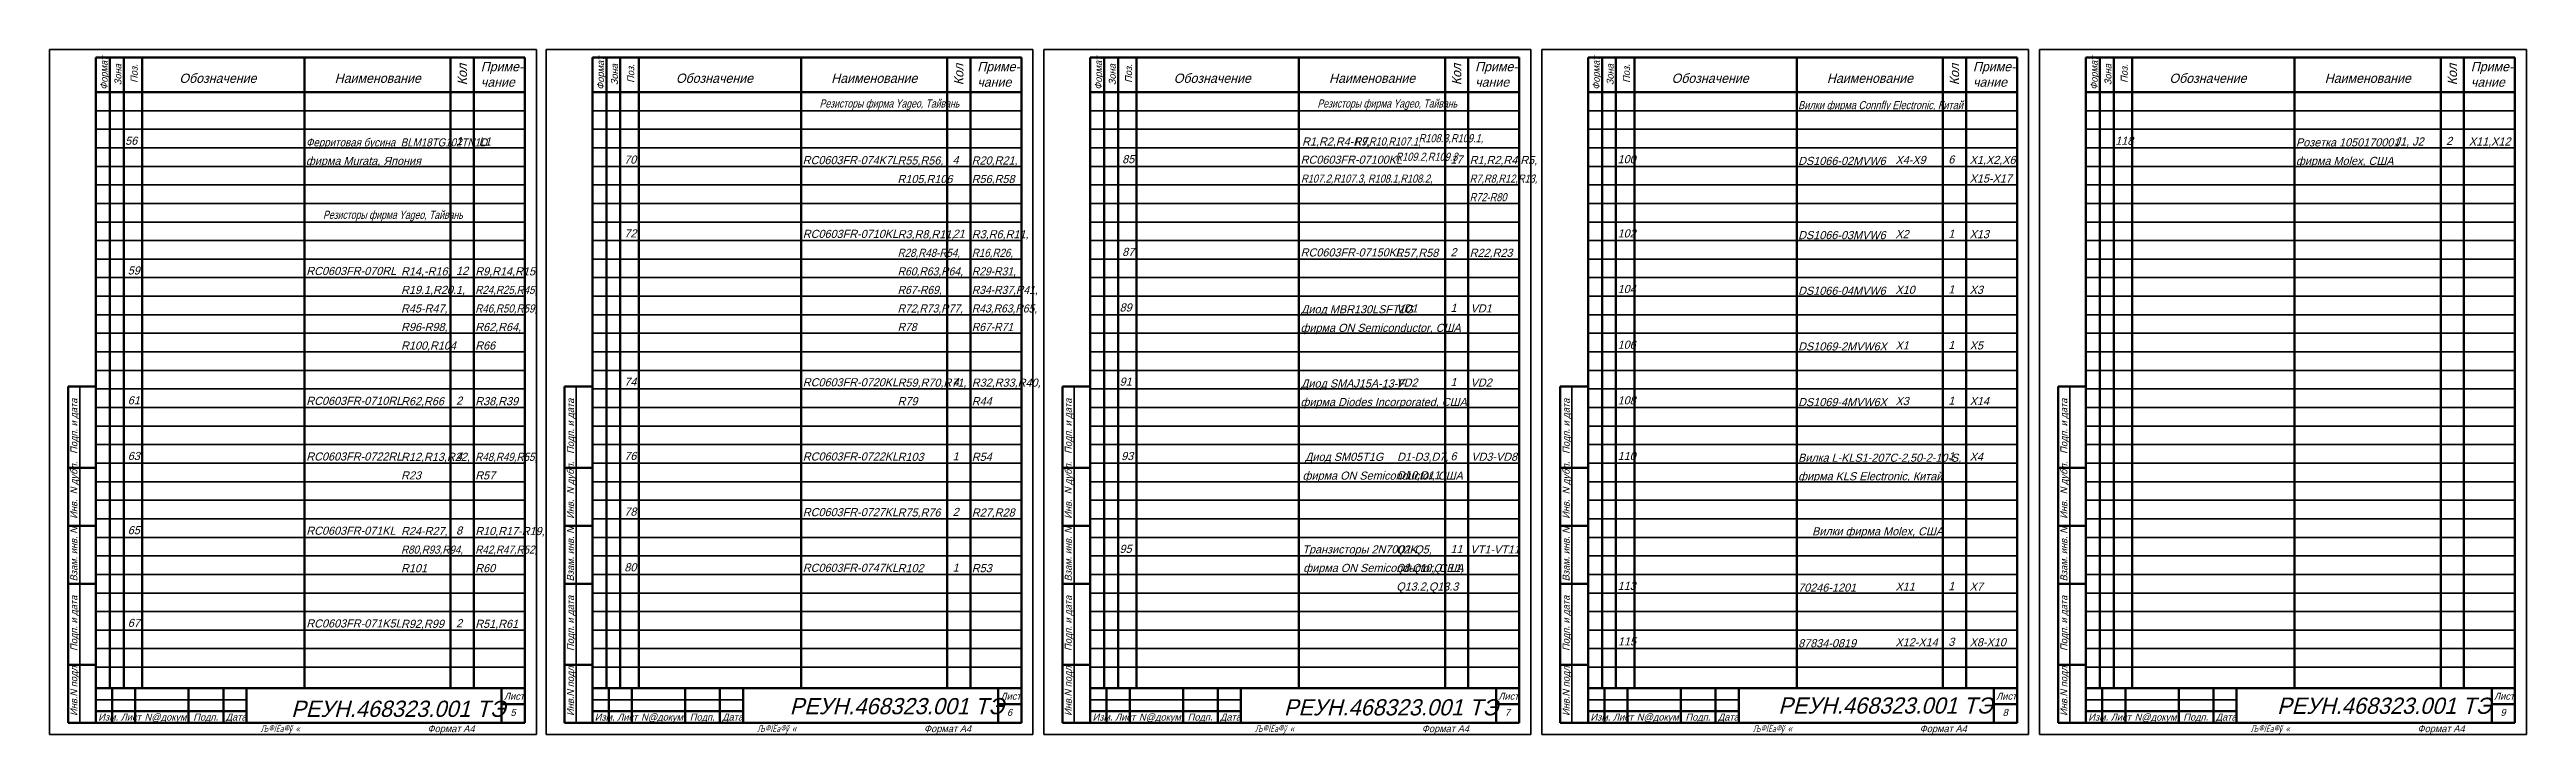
# Model space of a CAD drawing. Extents: x 23088 to 26685, y -1277 to -208.
# Drawn here: x 24585 to 25653, y -943 to -648 of the extents above; entities that cross this region are included whole.
import ezdxf

# ---------------------------------------------------------------- set-up
doc = ezdxf.new("R2010")
doc.units = 0
doc.header["$MEASUREMENT"] = 0
doc.layers.get('Defpoints').update_dxf_attribs({"color": 8, "linetype": 'CONTINUOUS'})
doc.layers.add('CONTUR', color=7, linetype='CONTINUOUS', lineweight=50)
doc.layers.add('DIM', color=1, linetype='CONTINUOUS', lineweight=35)
doc.layers.add('TEXT', color=1, linetype='CONTINUOUS')
doc.styles.add('ECKD', font='ec5cdwin.shx', dxfattribs={"oblique": 15})
doc.styles.add('ESKD', font='eskd', dxfattribs={"width": 0.9, "oblique": 15, "height": 4})

msp = doc.modelspace()

# ---------------------------------------------------------------- texts
at = {"layer": 'Defpoints', "style": 'ECKD', "oblique": 15}
for s, p in [('R55,R56,', (24950.746, -697.661)), ('R1,R2,R4-R7,', (25125.253, -689.477)), ('X4-X9', (25381.185, -697.427)), ('J1, J2', (25596.507, -689.483)), ('R105,R106', (24950.746, -705.661)), ('R3,R8,R11,', (24950.794, -729.477)), ('X2', (25381.185, -729.427)), ('R57,R58', (25165.518, -737.477)), ('R14,-R16,', (24736.633, -745.477)), ('R19.1,R20.1,', (24736.633, -753.477)), ('R45-R47,', (24736.633, -761.477)), ('VD1', (25165.914, -761.458)), ('X10', (25381.185, -753.427)), ('R96-R98,', (24736.633, -769.477)), ('R100,R104', (24736.633, -777.477)), ('X1', (25381.185, -777.427)), ('R59,R70,R71,', (24950.794, -793.477)), ('VD2', (25165.914, -793.458)), ('R62,R66', (24736.633, -801.477)), ('R79', (24950.794, -801.477)), ('X3', (25381.185, -801.427)), ('R12,R13,R22, ', (24736.633, -825.477)), ('R103', (24950.794, -825.477)), ('D1-D3,D7,', (25166.219, -825.435)), ('R23', (24736.633, -833.477)), ('D10,D11', (25166.184, -833.429)), ('R24-R27,', (24736.633, -857.477)), ('R75,R76', (24950.794, -849.477)), ('Q1-Q5,', (25165.853, -865.4)), ('R101', (24736.633, -873.477)), ('R102', (24950.794, -873.477)), ('Q13.2,Q13.3', (25165.853, -881.4)), ('X11', (25381.185, -881.427)), ('R92,R99', (24736.633, -897.477)), ('X12-X14', (25381.185, -905.427))]:
    msp.add_text(s, height=3.5, dxfattribs=at).set_placement(p)
for s, width, p in [('R9,R10,R107.1,', 0.85, (25147.883, -689.477)), ('R109.2,R109.3', 0.85, (25165.518, -696.057)), ('R108.3,R109.1,', 0.85, (25175.518, -688.057)), ('R107.2,R107.3,', 0.85, (25124.793, -705.477)), ('R108.1,R108.2,', 0.85, (25153.656, -705.477)), ('R28,R48-R54,', 0.9, (24950.794, -737.477)), ('R60,R63,R64, ', 0.95, (24950.794, -745.477)), ('R67-R69, ', 0.95, (24950.794, -753.477)), ('R72,R73,R77,', 0.95, (24950.794, -761.477)), ('R78', 0.95, (24950.794, -769.477)), ('R80,R93,R94,', 0.9, (24736.633, -865.477)), ('Q8-Q10,Q13.1,', 0.9, (25165.853, -873.4))]:
    msp.add_text(s, height=3.5, dxfattribs=dict(at, width=width)).set_placement(p)
at = {"layer": 'DIM', "style": 'ECKD', "oblique": 15}
for s, height, p in [('Формат', 3, (24610.003, -665.449)), ('Формат', 3, (24824.164, -665.449)), ('Формат', 3, (25038.889, -665.449)), ('Формат', 3, (25253.613, -665.449)), ('Формат', 3, (25468.337, -665.449)), ('Зона', 3, (24616.003, -663.449)), ('Поз.', 3, (24623.003, -662.449)), ('Кол', 4, (24765.003, -663.449)), ('Зона', 3, (24830.164, -663.449)), ('Поз.', 3, (24837.164, -662.449)), ('Кол', 4, (24979.164, -663.449)), ('Зона', 3, (25044.889, -663.449)), ('Поз.', 3, (25051.889, -662.449)), ('Кол', 4, (25193.889, -663.449)), ('Зона', 3, (25259.613, -663.449)), ('Поз.', 3, (25266.613, -662.449)), ('Кол', 4, (25408.613, -663.449)), ('Зона', 3, (25474.337, -663.449)), ('Поз.', 3, (25481.337, -662.449)), ('Кол', 4, (25623.337, -663.449)), ('Подп. и дата', 3, (24597.003, -822.449)), ('Подп. и дата', 3, (24811.164, -822.449)), ('Подп. и дата', 3, (25025.889, -822.449)), ('Подп. и дата', 3, (25240.613, -822.449)), ('Подп. и дата', 3, (25455.337, -822.449)), ('Инв.  N дубл.', 3, (24597.003, -850.449)), ('Инв.  N дубл.', 3, (24811.164, -850.449)), ('Инв.  N дубл.', 3, (25025.889, -850.449)), ('Инв.  N дубл.', 3, (25240.613, -850.449)), ('Инв.  N дубл.', 3, (25455.337, -850.449)), ('Взам. инв. N', 3, (24597.003, -877.449)), ('Взам. инв. N', 3, (24811.164, -877.449)), ('Взам. инв. N', 3, (25025.889, -877.449)), ('Взам. инв. N', 3, (25240.613, -877.449)), ('Взам. инв. N', 3, (25455.337, -877.449)), ('Подп. и дата', 3, (24597.003, -907.449)), ('Подп. и дата', 3, (24811.164, -907.449)), ('Подп. и дата', 3, (25025.889, -907.449)), ('Подп. и дата', 3, (25240.613, -907.449)), ('Подп. и дата', 3, (25455.337, -907.449)), ('Инв.N подл.', 3, (24597.003, -935.449)), ('Инв.N подл.', 3, (24811.164, -935.449)), ('Инв.N подл.', 3, (25025.889, -935.449)), ('Инв.N подл.', 3, (25240.613, -935.449)), ('Инв.N подл.', 3, (25455.337, -935.449))]:
    msp.add_text(s, height=height, rotation=90, dxfattribs=at).set_placement(p)
for s, height, p in [('Обозначение', 4, (24641.003, -662.449)), ('Наименование', 4, (24708.003, -662.449)), ('Приме-', 4, (24771.003, -657.449)), ('чание', 4, (24771.003, -664.115)), ('Обозначение', 4, (24855.164, -662.449)), ('Наименование', 4, (24922.164, -662.449)), ('Приме-', 4, (24985.164, -657.449)), ('чание', 4, (24985.164, -664.115)), ('Обозначение', 4, (25069.889, -662.449)), ('Наименование', 4, (25136.889, -662.449)), ('Приме-', 4, (25199.889, -657.449)), ('чание', 4, (25199.889, -664.115)), ('Обозначение', 4, (25284.613, -662.449)), ('Наименование', 4, (25351.613, -662.449)), ('Приме-', 4, (25414.613, -657.449)), ('чание', 4, (25414.613, -664.115)), ('Обозначение', 4, (25499.337, -662.449)), ('Наименование', 4, (25566.337, -662.449)), ('Приме-', 4, (25629.337, -657.449)), ('чание', 4, (25629.337, -664.115)), ('РЕУН.468323.001 ТЭ', 7, (24689.244, -935.879)), ('Лист', 3, (24781.003, -928.449)), ('РЕУН.468323.001 ТЭ', 7, (24904.247, -934.748)), ('Лист', 3, (24995.164, -928.449)), ('РЕУН.468323.001 ТЭ', 7, (25117.401, -935.249)), ('Лист', 3, (25209.889, -928.449)), ('РЕУН.468323.001 ТЭ', 7, (25330.656, -934.47)), ('Лист', 3, (25424.613, -928.449)), ('РЕУН.468323.001 ТЭ', 7, (25545.793, -934.58)), ('Лист', 3, (25639.337, -928.449)), ('Изм. Лист', 3, (24606.003, -937.449)), ('N@докум.', 3, (24626.003, -937.449)), ('Подп.', 3, (24647.003, -937.449)), ('Дата', 3, (24661.003, -937.449)), ('Формат A4', 3, (24748.003, -942.449)), ('Изм. Лист', 3, (24820.164, -937.449)), ('N@докум.', 3, (24840.164, -937.449)), ('Подп.', 3, (24861.164, -937.449)), ('Дата', 3, (24875.164, -937.449)), ('Формат A4', 3, (24962.164, -942.449)), ('Изм. Лист', 3, (25034.889, -937.449)), ('N@докум.', 3, (25054.889, -937.449)), ('Подп.', 3, (25075.889, -937.449)), ('Дата', 3, (25089.889, -937.449)), ('Формат A4', 3, (25176.889, -942.449)), ('Изм. Лист', 3, (25249.613, -937.449)), ('N@докум.', 3, (25269.613, -937.449)), ('Подп.', 3, (25290.613, -937.449)), ('Дата', 3, (25304.613, -937.449)), ('Формат A4', 3, (25391.613, -942.449)), ('Изм. Лист', 3, (25464.337, -937.449)), ('N@докум.', 3, (25484.337, -937.449)), ('Подп.', 3, (25505.337, -937.449)), ('Дата', 3, (25519.337, -937.449)), ('Формат A4', 3, (25606.337, -942.449))]:
    msp.add_text(s, height=height, dxfattribs=at).set_placement(p)
at = {"layer": 'DIM', "style": 'ESKD', "oblique": 15, "width": 0.8}
for p in [(24676.035, -942.449), (24890.196, -942.449), (25104.92, -942.449), (25319.644, -942.449), (25534.349, -942.449)]:
    msp.add_text('Љ®ЇЁа®ў\xa0«', height=3, dxfattribs=at).set_placement(p)
at = {"layer": 'TEXT', "style": 'ECKD', "oblique": 15}
for s, width, p in [('Резисторы фирма Yageo, Тайвань', 0.8, (24917.125, -673.091)), ('Резисторы фирма Yageo, Тайвань', 0.8, (25131.849, -673.091)), ('Вилки фирма Connfly Electronic, Китай', 0.85, (25339.195, -673.799)), ('Ферритовая бусина  BLM18TG102TN1D', 0.9, (24695.595, -689.857)), ('R7,R8,R12,R13,', 0.85, (25197.518, -705.477)), ('R72-R80', 0.85, (25197.518, -713.477)), ('Резисторы фирма Yageo, Тайвань', 0.8, (24702.964, -721.091)), ('R16,R26,', 0.9, (24982.794, -737.477)), ('R29-R31,', 0.95, (24982.794, -745.477)), ('R24,R25,R45,', 0.9, (24768.633, -753.477)), ('R46,R50,R59,', 0.9, (24768.633, -761.477)), ('R34-R37,R41, ', 0.95, (24982.794, -753.477)), ('R43,R63,R65,', 0.95, (24982.794, -761.477)), ('R67-R71', 0.95, (24982.794, -769.477)), ('R48,R49,R55, ', 0.9, (24768.633, -825.477)), ('R42,R47,R52,', 0.9, (24768.633, -865.477))]:
    msp.add_text(s, height=3.5, dxfattribs=dict(at, width=width)).set_placement(p)
for s, height, p in [('56', 3.5, (24617.626, -689.153)), ('фирма Murata, Япония', 3.5, (24695.595, -697.857)), ('1', 3.5, (24760.361, -689.238)), ('L1', 3.5, (24770.173, -689.483)), ('70', 3.5, (24832.875, -697.277)), ('RC0603FR-074K7L', 3.5, (24909.86, -697.506)), ('4', 3.5, (24974.474, -697.422)), ('R20,R21,', 3.5, (24982.746, -697.661)), ('85', 3.5, (25047.647, -697.093)), ('RC0603FR-07100KL', 3.5, (25124.632, -697.322)), ('17', 3.5, (25189.246, -697.238)), ('R1,R2,R4,R5,', 3.5, (25197.518, -697.477)), ('100', 3.5, (25261.343, -697.103)), ('DS1066-02MVW6', 3.5, (25339.204, -697.857)), ('6', 3.5, (25403.97, -697.238)), ('X1,X2,Х6,', 3.5, (25413.185, -697.427)), ('118', 3.5, (25475.959, -689.153)), ('фирма Molex, США', 3.5, (25553.928, -697.857)), ('Розетка 1050170001', 3.5, (25553.928, -689.857)), ('2', 3.5, (25618.694, -689.238)), ('Х11,Х12', 3.5, (25628.507, -689.483)), ('R56,R58', 3.5, (24982.746, -705.661)), ('X15-Х17', 3.5, (25413.185, -705.427)), ('72', 3.5, (24832.923, -729.093)), ('RC0603FR-0710KL', 3.5, (24909.908, -729.322)), ('21', 3.5, (24974.522, -729.238)), ('R3,R6,R11,', 3.5, (24982.794, -729.477)), ('102', 3.5, (25261.343, -729.103)), ('DS1066-03MVW6', 3.5, (25339.204, -729.857)), ('1', 3.5, (25403.97, -729.238)), ('X13', 3.5, (25413.185, -729.427)), ('87', 3.5, (25047.647, -737.093)), ('RC0603FR-07150KL', 3.5, (25124.632, -737.322)), ('2', 3.5, (25189.246, -737.238)), ('R22,R23', 3.5, (25197.518, -737.477)), ('59', 3.5, (24618.762, -745.093)), ('RC0603FR-070RL', 3.5, (24695.747, -745.322)), ('12', 3.5, (24760.361, -745.238)), ('R9,R14,R15,', 3.5, (24768.633, -745.477)), ('89', 3.5, (25046.533, -761.045)), ('Диод MBR130LSFT1G', 3.5, (25124.808, -761.832)), ('1', 3.5, (25189.246, -761.238)), ('VD1', 3.5, (25197.914, -761.458)), ('104', 3.5, (25261.343, -753.103)), ('DS1066-04MVW6', 3.5, (25339.204, -753.857)), ('1', 3.5, (25403.97, -753.238)), ('X3', 3.5, (25413.185, -753.427)), ('R62,R64,', 3.5, (24768.633, -769.477)), ('фирма ON Semiconductor, США', 3.5, (25124.571, -769.835)), ('R66', 3.5, (24768.633, -777.477)), ('106', 3.5, (25261.343, -777.103)), ('DS1069-2MVW6X', 3.5, (25339.204, -777.857)), ('1', 3.5, (25403.97, -777.238)), ('X5', 3.5, (25413.185, -777.427)), ('74', 3.5, (24832.923, -793.093)), ('RC0603FR-0720KL', 3.5, (24909.908, -793.322)), ('4', 3.5, (24974.522, -793.238)), ('R32,R33,R40,', 3.5, (24982.794, -793.477)), ('91', 3.5, (25046.533, -793.045)), ('Диод SMAJ15A-13-F', 3.5, (25124.808, -793.832)), ('1', 3.5, (25189.246, -793.238)), ('VD2', 3.5, (25197.914, -793.458)), ('61', 3.5, (24618.762, -801.093)), ('RC0603FR-0710RL', 3.5, (24695.747, -801.322)), ('2', 3.5, (24760.361, -801.238)), ('R38,R39', 3.5, (24768.633, -801.477)), ('R44', 3.5, (24982.794, -801.477)), ('фирма Diodes Incorporated, США', 3.5, (25124.571, -801.835)), ('108', 3.5, (25261.343, -801.103)), ('DS1069-4MVW6Х', 3.5, (25339.204, -801.857)), ('1', 3.5, (25403.97, -801.238)), ('X14', 3.5, (25413.185, -801.427)), ('63', 3.5, (24618.762, -825.093)), ('RC0603FR-0722RL', 3.5, (24695.747, -825.322)), ('4', 3.5, (24760.361, -825.238)), ('76', 3.5, (24832.923, -825.093)), ('RC0603FR-0722KL', 3.5, (24909.908, -825.322)), ('1', 3.5, (24974.522, -825.238)), ('R54', 3.5, (24982.794, -825.477)), ('93', 3.5, (25047.221, -825.124)), ('Диод SM05T1G', 3.5, (25126.525, -825.465)), ('6', 3.5, (25189.246, -825.238)), ('VD3-VD8', 3.5, (25198.219, -825.435)), ('110', 3.5, (25261.343, -825.103)), ('Вилка L-KLS1-207C-2,50-2-10-S,', 3.5, (25339.204, -825.857)), ('1', 3.5, (25403.97, -825.238)), ('X4', 3.5, (25413.185, -825.427)), ('R57', 3.5, (24768.633, -833.477)), ('фирма ON Semiconductor, США', 3.5, (25125.457, -833.578)), ('фирма KLS Electronic, Китай', 3.5, (25339.204, -833.857)), ('65', 3.5, (24618.762, -857.093)), ('RC0603FR-071KL', 3.5, (24695.747, -857.322)), ('8', 3.5, (24760.361, -857.238)), ('R10,R17-R19,', 3.5, (24768.633, -857.477)), ('78', 3.5, (24832.923, -849.093)), ('RC0603FR-0727KL', 3.5, (24909.908, -849.322)), ('2', 3.5, (24974.522, -849.238)), ('R27,R28', 3.5, (24982.794, -849.477)), ('Вилки фирма Molex, США', 3.5, (25345.222, -857.602)), ('95', 3.5, (25046.511, -865.153)), ('Транзисторы 2N7002K', 3.5, (25125.395, -865.381)), ('11', 3.5, (25189.246, -865.238)), ('VT1-VT11', 3.5, (25197.853, -865.4)), ('R60', 3.5, (24768.633, -873.477)), ('80', 3.5, (24832.923, -873.093)), ('RC0603FR-0747KL', 3.5, (24909.908, -873.322)), ('1', 3.5, (24974.522, -873.238)), ('R53', 3.5, (24982.794, -873.477)), ('фирма ON Semiconductor, США', 3.5, (25125.758, -873.386)), ('113', 3.5, (25261.343, -881.103)), ('70246-1201', 3.5, (25339.204, -881.857)), ('1', 3.5, (25403.97, -881.238)), ('X7', 3.5, (25413.185, -881.427)), ('67', 3.5, (24618.762, -897.093)), ('RC0603FR-071K5L', 3.5, (24695.747, -897.322)), ('2', 3.5, (24760.361, -897.238)), ('R51,R61', 3.5, (24768.633, -897.477)), ('115', 3.5, (25261.457, -905.054)), ('87834-0819', 3.5, (25339.204, -905.857)), ('3', 3.5, (25403.97, -905.238)), ('X8-X10', 3.5, (25413.185, -905.427)), ('5', 3, (24783.803, -935.449)), ('6', 3, (24997.964, -935.449)), ('7', 3, (25212.689, -935.449)), ('8', 3, (25427.413, -935.449)), ('9', 3, (25642.137, -935.449))]:
    msp.add_text(s, height=height, dxfattribs=at).set_placement(p)

# ---------------------------------------------------------------- linework, layer by layer
at = {"layer": 'CONTUR'}
for p, q in [((24605.003, -938.449), (24605.003, -651.449)), ((24605.003, -651.449), (24790.003, -651.449)), ((24611.003, -651.449), (24611.003, -923.449)), ((24617.003, -651.449), (24617.003, -923.449)), ((24625.003, -651.449), (24625.003, -923.449)), ((24695.003, -651.449), (24695.003, -923.449)), ((24758.003, -651.449), (24758.003, -923.449)), ((24768.003, -651.449), (24768.003, -923.449)), ((24790.003, -651.449), (24790.003, -938.449)), ((24819.164, -938.449), (24819.164, -651.449)), ((24819.164, -651.449), (25004.164, -651.449)), ((24825.164, -651.449), (24825.164, -923.449)), ((24831.164, -651.449), (24831.164, -923.449)), ((24839.164, -651.449), (24839.164, -923.449)), ((24909.164, -651.449), (24909.164, -923.449)), ((24972.164, -651.449), (24972.164, -923.449)), ((24982.164, -651.449), (24982.164, -923.449)), ((25004.164, -651.449), (25004.164, -938.449)), ((25033.889, -938.449), (25033.889, -651.449)), ((25033.889, -651.449), (25218.889, -651.449)), ((25039.889, -651.449), (25039.889, -923.449)), ((25045.889, -651.449), (25045.889, -923.449)), ((25053.889, -651.449), (25053.889, -923.449)), ((25123.889, -651.449), (25123.889, -923.449)), ((25186.889, -651.449), (25186.889, -923.449)), ((25196.889, -651.449), (25196.889, -923.449)), ((25218.889, -651.449), (25218.889, -938.449)), ((25248.613, -938.449), (25248.613, -651.449)), ((25248.613, -651.449), (25433.613, -651.449)), ((25254.613, -651.449), (25254.613, -923.449)), ((25260.613, -651.449), (25260.613, -923.449)), ((25268.613, -651.449), (25268.613, -923.449)), ((25338.613, -651.449), (25338.613, -923.449)), ((25401.613, -651.449), (25401.613, -923.449)), ((25411.613, -651.449), (25411.613, -923.449)), ((25433.613, -651.449), (25433.613, -938.449)), ((25463.337, -938.449), (25463.337, -651.449)), ((25463.337, -651.449), (25648.337, -651.449)), ((25469.337, -651.449), (25469.337, -923.449)), ((25475.337, -651.449), (25475.337, -923.449)), ((25483.337, -651.449), (25483.337, -923.449)), ((25553.337, -651.449), (25553.337, -923.449)), ((25616.337, -651.449), (25616.337, -923.449)), ((25626.337, -651.449), (25626.337, -923.449)), ((25648.337, -651.449), (25648.337, -938.449)), ((24605.003, -666.449), (24790.003, -666.449)), ((24819.164, -666.449), (25004.164, -666.449)), ((25033.889, -666.449), (25218.889, -666.449)), ((25248.613, -666.449), (25433.613, -666.449)), ((25463.337, -666.449), (25648.337, -666.449)), ((24593.003, -828.449), (24593.003, -793.449)), ((24593.003, -793.449), (24605.003, -793.449)), ((24807.164, -828.449), (24807.164, -793.449)), ((24807.164, -793.449), (24819.164, -793.449)), ((25021.889, -828.449), (25021.889, -793.449)), ((25021.889, -793.449), (25033.889, -793.449)), ((25236.613, -828.449), (25236.613, -793.449)), ((25236.613, -793.449), (25248.613, -793.449)), ((25451.337, -828.449), (25451.337, -793.449)), ((25451.337, -793.449), (25463.337, -793.449)), ((24593.003, -828.449), (24605.003, -828.449)), ((24605.003, -828.449), (24593.003, -828.449)), ((24593.003, -853.449), (24593.003, -828.449)), ((24807.164, -828.449), (24819.164, -828.449)), ((24819.164, -828.449), (24807.164, -828.449)), ((24807.164, -853.449), (24807.164, -828.449)), ((25021.889, -828.449), (25033.889, -828.449)), ((25033.889, -828.449), (25021.889, -828.449)), ((25021.889, -853.449), (25021.889, -828.449)), ((25236.613, -828.449), (25248.613, -828.449)), ((25248.613, -828.449), (25236.613, -828.449)), ((25236.613, -853.449), (25236.613, -828.449)), ((25451.337, -828.449), (25463.337, -828.449)), ((25463.337, -828.449), (25451.337, -828.449)), ((25451.337, -853.449), (25451.337, -828.449)), ((24593.003, -878.449), (24593.003, -853.449)), ((24593.003, -853.449), (24605.003, -853.449)), ((24605.003, -853.449), (24593.003, -853.449)), ((24807.164, -878.449), (24807.164, -853.449)), ((24807.164, -853.449), (24819.164, -853.449)), ((24819.164, -853.449), (24807.164, -853.449)), ((25021.889, -878.449), (25021.889, -853.449)), ((25021.889, -853.449), (25033.889, -853.449)), ((25033.889, -853.449), (25021.889, -853.449)), ((25236.613, -878.449), (25236.613, -853.449)), ((25236.613, -853.449), (25248.613, -853.449)), ((25248.613, -853.449), (25236.613, -853.449)), ((25451.337, -878.449), (25451.337, -853.449)), ((25451.337, -853.449), (25463.337, -853.449)), ((25463.337, -853.449), (25451.337, -853.449)), ((24593.003, -913.449), (24593.003, -878.449)), ((24593.003, -878.449), (24605.003, -878.449)), ((24605.003, -878.449), (24593.003, -878.449)), ((24807.164, -913.449), (24807.164, -878.449)), ((24807.164, -878.449), (24819.164, -878.449)), ((24819.164, -878.449), (24807.164, -878.449)), ((25021.889, -913.449), (25021.889, -878.449)), ((25021.889, -878.449), (25033.889, -878.449)), ((25033.889, -878.449), (25021.889, -878.449)), ((25236.613, -913.449), (25236.613, -878.449)), ((25236.613, -878.449), (25248.613, -878.449)), ((25248.613, -878.449), (25236.613, -878.449)), ((25451.337, -913.449), (25451.337, -878.449)), ((25451.337, -878.449), (25463.337, -878.449)), ((25463.337, -878.449), (25451.337, -878.449)), ((24593.003, -938.449), (24593.003, -913.449)), ((24593.003, -913.449), (24605.003, -913.449)), ((24605.003, -913.449), (24593.003, -913.449)), ((24807.164, -938.449), (24807.164, -913.449)), ((24807.164, -913.449), (24819.164, -913.449)), ((24819.164, -913.449), (24807.164, -913.449)), ((25021.889, -938.449), (25021.889, -913.449)), ((25021.889, -913.449), (25033.889, -913.449)), ((25033.889, -913.449), (25021.889, -913.449)), ((25236.613, -938.449), (25236.613, -913.449)), ((25236.613, -913.449), (25248.613, -913.449)), ((25248.613, -913.449), (25236.613, -913.449)), ((25451.337, -938.449), (25451.337, -913.449)), ((25451.337, -913.449), (25463.337, -913.449)), ((25463.337, -913.449), (25451.337, -913.449)), ((24605.003, -923.449), (24790.003, -923.449)), ((24612.003, -923.449), (24612.003, -938.449)), ((24622.003, -923.449), (24622.003, -938.449)), ((24645.003, -923.449), (24645.003, -938.449)), ((24660.003, -923.449), (24660.003, -938.449)), ((24670.003, -923.449), (24670.003, -938.449)), ((24780.003, -923.449), (24780.003, -938.449)), ((24819.164, -923.449), (25004.164, -923.449)), ((24826.164, -923.449), (24826.164, -938.449)), ((24836.164, -923.449), (24836.164, -938.449)), ((24859.164, -923.449), (24859.164, -938.449)), ((24874.164, -923.449), (24874.164, -938.449)), ((24884.164, -923.449), (24884.164, -938.449)), ((24994.164, -923.449), (24994.164, -938.449)), ((25033.889, -923.449), (25218.889, -923.449)), ((25040.889, -923.449), (25040.889, -938.449)), ((25050.889, -923.449), (25050.889, -938.449)), ((25073.889, -923.449), (25073.889, -938.449)), ((25088.889, -923.449), (25088.889, -938.449)), ((25098.889, -923.449), (25098.889, -938.449)), ((25208.889, -923.449), (25208.889, -938.449)), ((25248.613, -923.449), (25433.613, -923.449)), ((25255.613, -923.449), (25255.613, -938.449)), ((25265.613, -923.449), (25265.613, -938.449)), ((25288.613, -923.449), (25288.613, -938.449)), ((25303.613, -923.449), (25303.613, -938.449)), ((25313.613, -923.449), (25313.613, -938.449)), ((25423.613, -923.449), (25423.613, -938.449)), ((25463.337, -923.449), (25648.337, -923.449)), ((25470.337, -923.449), (25470.337, -938.449)), ((25480.337, -923.449), (25480.337, -938.449)), ((25503.337, -923.449), (25503.337, -938.449)), ((25518.337, -923.449), (25518.337, -938.449)), ((25528.337, -923.449), (25528.337, -938.449)), ((25638.337, -923.449), (25638.337, -938.449)), ((24605.003, -938.449), (24593.003, -938.449)), ((24605.003, -933.449), (24670.003, -933.449)), ((24790.003, -938.449), (24605.003, -938.449)), ((24780.003, -930.449), (24790.003, -930.449)), ((24819.164, -938.449), (24807.164, -938.449)), ((24819.164, -933.449), (24884.164, -933.449)), ((25004.164, -938.449), (24819.164, -938.449)), ((24994.164, -930.449), (25004.164, -930.449)), ((25033.889, -938.449), (25021.889, -938.449)), ((25033.889, -933.449), (25098.889, -933.449)), ((25218.889, -938.449), (25033.889, -938.449)), ((25208.889, -930.449), (25218.889, -930.449)), ((25248.613, -938.449), (25236.613, -938.449)), ((25248.613, -933.449), (25313.613, -933.449)), ((25433.613, -938.449), (25248.613, -938.449)), ((25423.613, -930.449), (25433.613, -930.449)), ((25463.337, -938.449), (25451.337, -938.449)), ((25463.337, -933.449), (25528.337, -933.449)), ((25648.337, -938.449), (25463.337, -938.449)), ((25638.337, -930.449), (25648.337, -930.449))]:
    msp.add_line(p, q, dxfattribs=at)
at = {"layer": 'DIM'}
for p, q in [((24585.003, -943.449), (24585.003, -648.075)), ((24585.003, -648.075), (24795.003, -648.075)), ((24795.003, -648.075), (24795.003, -943.449)), ((24799.164, -943.449), (24799.164, -648.075)), ((24799.164, -648.075), (25009.164, -648.075)), ((25009.164, -648.075), (25009.164, -943.449)), ((25013.889, -943.449), (25013.889, -648.075)), ((25013.889, -648.075), (25223.889, -648.075)), ((25223.889, -648.075), (25223.889, -943.449)), ((25228.613, -943.449), (25228.613, -648.075)), ((25228.613, -648.075), (25438.613, -648.075)), ((25438.613, -648.075), (25438.613, -943.449)), ((25443.337, -943.449), (25443.337, -648.075)), ((25443.337, -648.075), (25653.337, -648.075)), ((25653.317, -648.075), (25653.317, -943.449)), ((24605.003, -674.449), (24790.003, -674.449)), ((24605.003, -682.449), (24790.003, -682.449)), ((24819.164, -674.449), (25004.164, -674.449)), ((24819.164, -682.449), (25004.164, -682.449)), ((25033.889, -674.449), (25218.889, -674.449)), ((25033.889, -682.449), (25218.889, -682.449)), ((25248.613, -674.449), (25433.613, -674.449)), ((25248.613, -682.449), (25433.613, -682.449)), ((25463.337, -674.449), (25648.337, -674.449)), ((25463.337, -682.449), (25648.337, -682.449)), ((24605.003, -690.449), (24790.003, -690.449)), ((24819.164, -690.449), (25004.164, -690.449)), ((25033.889, -690.449), (25218.889, -690.449)), ((25248.613, -690.449), (25433.613, -690.449)), ((25463.337, -690.449), (25648.337, -690.449)), ((24605.003, -698.449), (24790.003, -698.449)), ((24819.164, -698.449), (25004.164, -698.449)), ((25033.889, -698.449), (25218.889, -698.449)), ((25248.613, -698.449), (25433.613, -698.449)), ((25463.337, -698.449), (25648.337, -698.449)), ((24605.003, -706.449), (24790.003, -706.449)), ((24605.003, -714.449), (24790.003, -714.449)), ((24819.164, -706.449), (25004.164, -706.449)), ((24819.164, -714.449), (25004.164, -714.449)), ((25033.889, -706.449), (25218.889, -706.449)), ((25033.889, -714.449), (25218.889, -714.449)), ((25248.613, -706.449), (25433.613, -706.449)), ((25248.613, -714.449), (25433.613, -714.449)), ((25463.337, -706.449), (25648.337, -706.449)), ((25463.337, -714.449), (25648.337, -714.449)), ((24605.003, -722.449), (24790.003, -722.449)), ((24819.164, -722.449), (25004.164, -722.449)), ((25033.889, -722.449), (25218.889, -722.449)), ((25248.613, -722.449), (25433.613, -722.449)), ((25463.337, -722.449), (25648.337, -722.449)), ((24605.003, -730.449), (24790.003, -730.449)), ((24819.164, -730.449), (25004.164, -730.449)), ((25033.889, -730.449), (25218.889, -730.449)), ((25248.613, -730.449), (25433.613, -730.449)), ((25463.337, -730.449), (25648.337, -730.449)), ((24605.003, -738.449), (24790.003, -738.449)), ((24605.003, -746.449), (24790.003, -746.449)), ((24819.164, -738.449), (25004.164, -738.449)), ((24819.164, -746.449), (25004.164, -746.449)), ((25033.889, -738.449), (25218.889, -738.449)), ((25033.889, -746.449), (25218.889, -746.449)), ((25248.613, -738.449), (25433.613, -738.449)), ((25248.613, -746.449), (25433.613, -746.449)), ((25463.337, -738.449), (25648.337, -738.449)), ((25463.337, -746.449), (25648.337, -746.449)), ((24605.003, -754.449), (24790.003, -754.449)), ((24819.164, -754.449), (25004.164, -754.449)), ((25033.889, -754.449), (25218.889, -754.449)), ((25248.613, -754.449), (25433.613, -754.449)), ((25463.337, -754.449), (25648.337, -754.449)), ((24605.003, -762.449), (24790.003, -762.449)), ((24819.164, -762.449), (25004.164, -762.449)), ((25033.889, -762.449), (25218.889, -762.449)), ((25248.613, -762.449), (25433.613, -762.449)), ((25463.337, -762.449), (25648.337, -762.449)), ((24605.003, -770.449), (24790.003, -770.449)), ((24605.003, -778.449), (24790.003, -778.449)), ((24819.164, -770.449), (25004.164, -770.449)), ((24819.164, -778.449), (25004.164, -778.449)), ((25033.889, -770.449), (25218.889, -770.449)), ((25033.889, -778.449), (25218.889, -778.449)), ((25248.613, -770.449), (25433.613, -770.449)), ((25248.613, -778.449), (25433.613, -778.449)), ((25463.337, -770.449), (25648.337, -770.449)), ((25463.337, -778.449), (25648.337, -778.449)), ((24605.003, -786.449), (24790.003, -786.449)), ((24819.164, -786.449), (25004.164, -786.449)), ((25033.889, -786.449), (25218.889, -786.449)), ((25248.613, -786.449), (25433.613, -786.449)), ((25463.337, -786.449), (25648.337, -786.449)), ((24598.003, -793.449), (24598.003, -938.449)), ((24605.003, -794.449), (24790.003, -794.449)), ((24812.164, -793.449), (24812.164, -938.449)), ((24819.164, -794.449), (25004.164, -794.449)), ((25026.889, -793.449), (25026.889, -938.449)), ((25033.889, -794.449), (25218.889, -794.449)), ((25241.613, -793.449), (25241.613, -938.449)), ((25248.613, -794.449), (25433.613, -794.449)), ((25456.337, -793.449), (25456.337, -938.449)), ((25463.337, -794.449), (25648.337, -794.449)), ((24605.003, -802.449), (24790.003, -802.449)), ((24605.003, -810.449), (24790.003, -810.449)), ((24819.164, -802.449), (25004.164, -802.449)), ((24819.164, -810.449), (25004.164, -810.449)), ((25033.889, -802.449), (25218.889, -802.449)), ((25033.889, -810.449), (25218.889, -810.449)), ((25248.613, -802.449), (25433.613, -802.449)), ((25248.613, -810.449), (25433.613, -810.449)), ((25463.337, -802.449), (25648.337, -802.449)), ((25463.337, -810.449), (25648.337, -810.449)), ((24605.003, -818.449), (24790.003, -818.449)), ((24819.164, -818.449), (25004.164, -818.449)), ((25033.889, -818.449), (25218.889, -818.449)), ((25248.613, -818.449), (25433.613, -818.449)), ((25463.337, -818.449), (25648.337, -818.449)), ((24605.003, -826.449), (24790.003, -826.449)), ((24819.164, -826.449), (25004.164, -826.449)), ((25033.889, -826.449), (25218.889, -826.449)), ((25248.613, -826.449), (25433.613, -826.449)), ((25463.337, -826.449), (25648.337, -826.449)), ((24605.003, -834.449), (24790.003, -834.449)), ((24605.003, -842.449), (24790.003, -842.449)), ((24819.164, -834.449), (25004.164, -834.449)), ((24819.164, -842.449), (25004.164, -842.449)), ((25033.889, -834.449), (25218.889, -834.449)), ((25033.889, -842.449), (25218.889, -842.449)), ((25248.613, -834.449), (25433.613, -834.449)), ((25248.613, -842.449), (25433.613, -842.449)), ((25463.337, -834.449), (25648.337, -834.449)), ((25463.337, -842.449), (25648.337, -842.449)), ((24605.003, -850.449), (24790.003, -850.449)), ((24819.164, -850.449), (25004.164, -850.449)), ((25033.889, -850.449), (25218.889, -850.449)), ((25248.613, -850.449), (25433.613, -850.449)), ((25463.337, -850.449), (25648.337, -850.449)), ((24605.003, -858.449), (24790.003, -858.449)), ((24819.164, -858.449), (25004.164, -858.449)), ((25033.889, -858.449), (25218.889, -858.449)), ((25248.613, -858.449), (25433.613, -858.449)), ((25463.337, -858.449), (25648.337, -858.449)), ((24605.003, -866.449), (24790.003, -866.449)), ((24605.003, -874.449), (24790.003, -874.449)), ((24819.164, -866.449), (25004.164, -866.449)), ((24819.164, -874.449), (25004.164, -874.449)), ((25033.889, -866.449), (25218.889, -866.449)), ((25033.889, -874.449), (25218.889, -874.449)), ((25248.613, -866.449), (25433.613, -866.449)), ((25248.613, -874.449), (25433.613, -874.449)), ((25463.337, -866.449), (25648.337, -866.449)), ((25463.337, -874.449), (25648.337, -874.449)), ((24605.003, -882.449), (24790.003, -882.449)), ((24819.164, -882.449), (25004.164, -882.449)), ((25033.889, -882.449), (25218.889, -882.449)), ((25248.613, -882.449), (25433.613, -882.449)), ((25463.337, -882.449), (25648.337, -882.449)), ((24605.003, -890.449), (24790.003, -890.449)), ((24819.164, -890.449), (25004.164, -890.449)), ((25033.889, -890.449), (25218.889, -890.449)), ((25248.613, -890.449), (25433.613, -890.449)), ((25463.337, -890.449), (25648.337, -890.449)), ((24605.003, -898.449), (24790.003, -898.449)), ((24605.003, -906.449), (24790.003, -906.449)), ((24819.164, -898.449), (25004.164, -898.449)), ((24819.164, -906.449), (25004.164, -906.449)), ((25033.889, -898.449), (25218.889, -898.449)), ((25033.889, -906.449), (25218.889, -906.449)), ((25248.613, -898.449), (25433.613, -898.449)), ((25248.613, -906.449), (25433.613, -906.449)), ((25463.337, -898.449), (25648.337, -898.449)), ((25463.337, -906.449), (25648.337, -906.449)), ((24605.003, -914.449), (24790.003, -914.449)), ((24819.164, -914.449), (25004.164, -914.449)), ((25033.889, -914.449), (25218.889, -914.449)), ((25248.613, -914.449), (25433.613, -914.449)), ((25463.337, -914.449), (25648.337, -914.449)), ((24605.003, -928.449), (24670.003, -928.449)), ((24819.164, -928.449), (24884.164, -928.449)), ((25033.889, -928.449), (25098.889, -928.449)), ((25248.613, -928.449), (25313.613, -928.449)), ((25463.337, -928.449), (25528.337, -928.449)), ((24585.003, -943.449), (24795.003, -943.449)), ((24799.164, -943.449), (25009.164, -943.449)), ((25013.889, -943.449), (25223.889, -943.449)), ((25228.613, -943.449), (25438.613, -943.449)), ((25443.337, -943.449), (25653.337, -943.449))]:
    msp.add_line(p, q, dxfattribs=at)

msp.set_redraw_order([(e.dxf.handle, doc.entitydb.next_handle()) for e in msp.query("TEXT MTEXT ATTDEF DIMENSION ARC_DIMENSION")])  # texts and dimensions are drawn at this point

doc.saveas('drawing.dxf')
